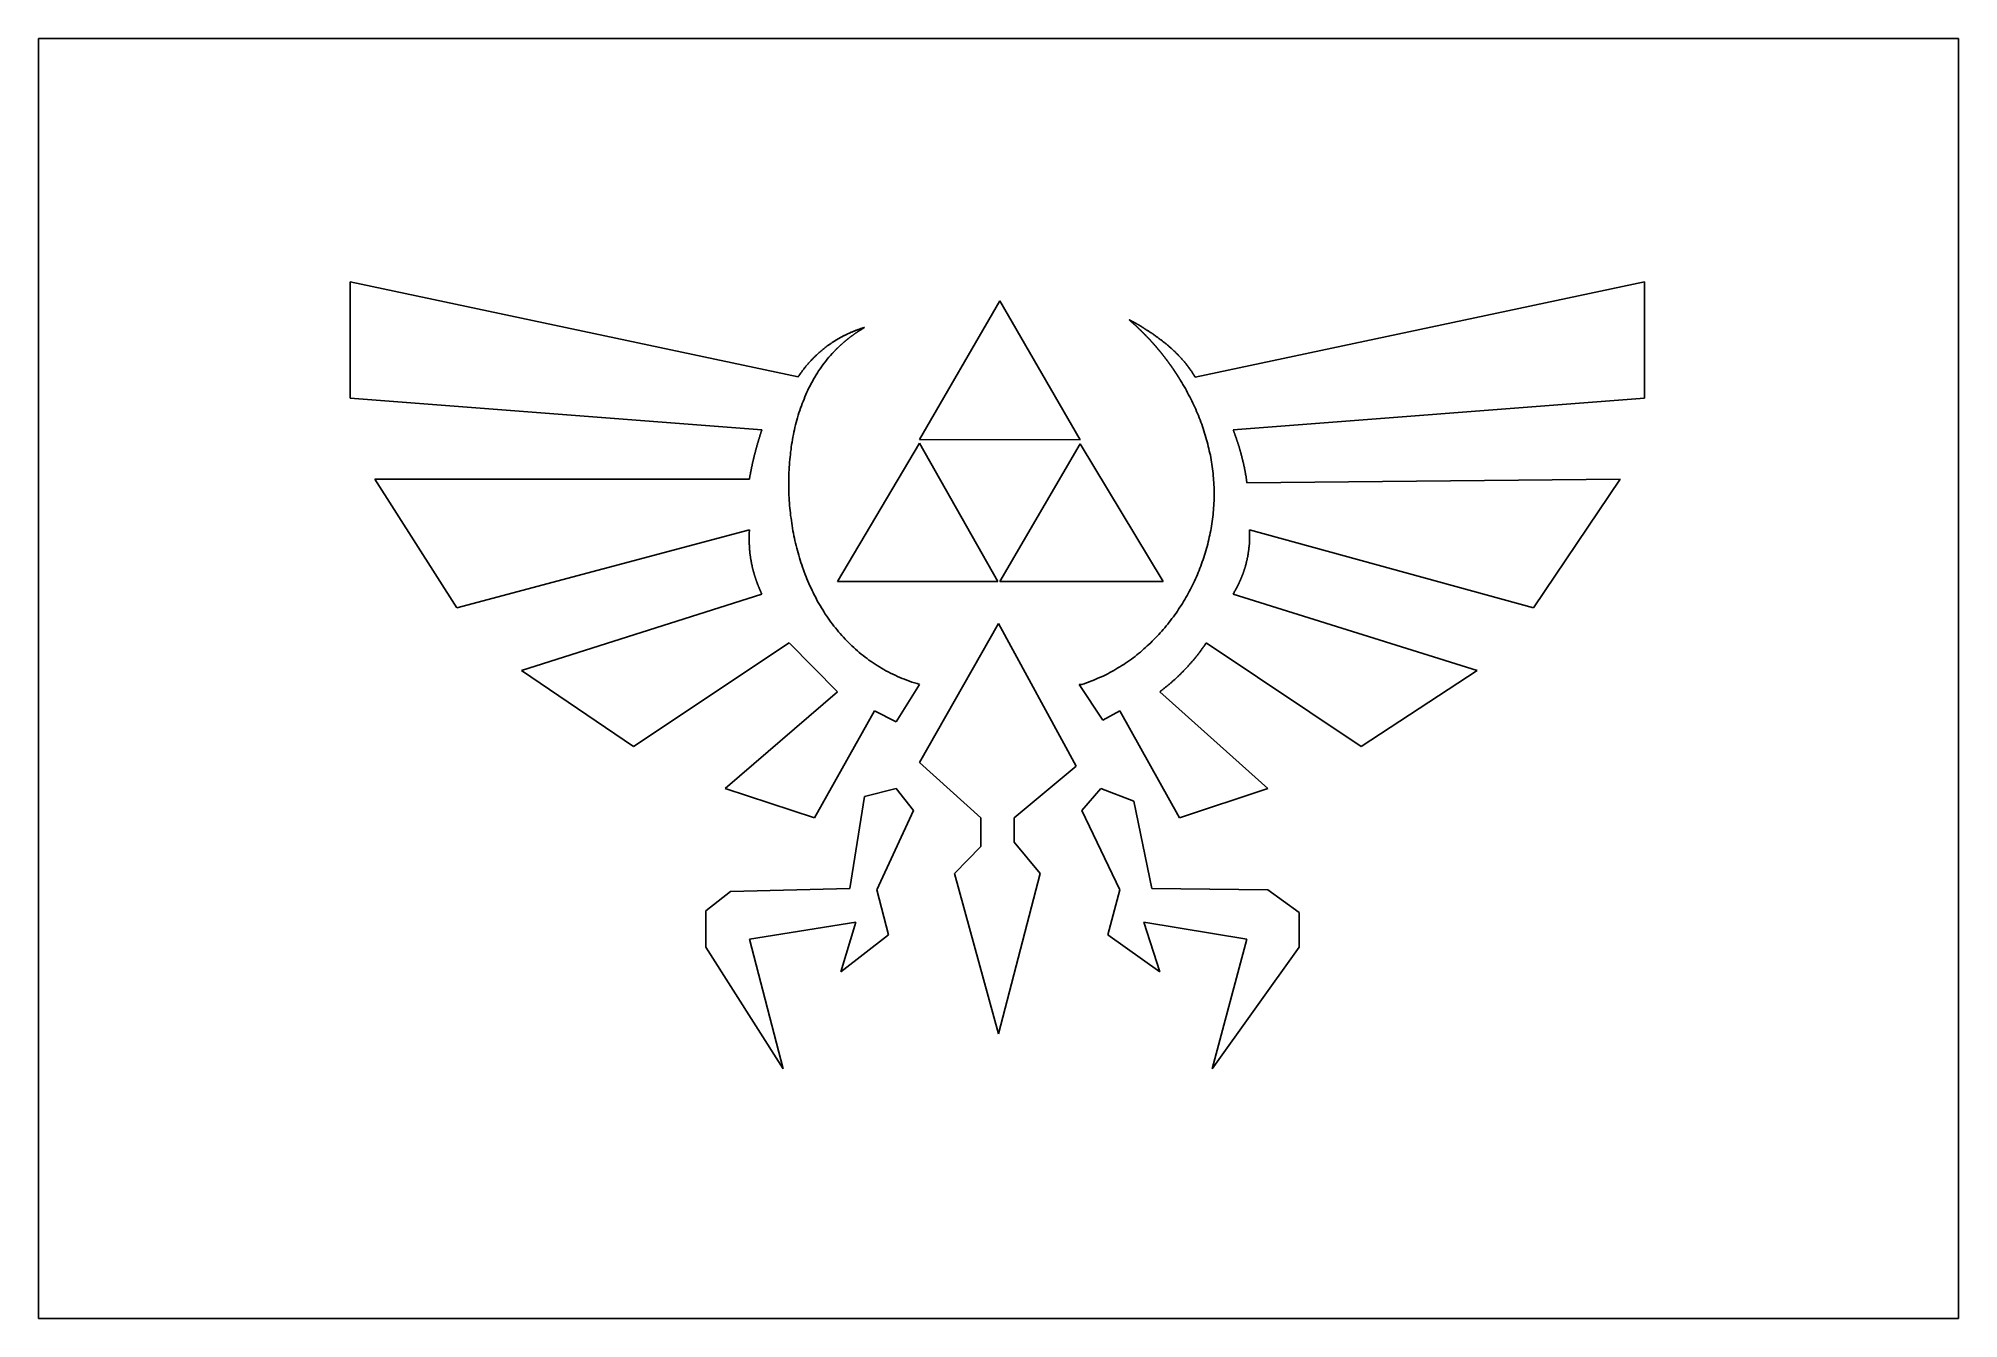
# Model space of a CAD drawing. Extents: x -75 to 75, y -57 to 44.
import ezdxf

# ---------------------------------------------------------------- set-up
doc = ezdxf.new("R2010")
doc.units = 0
doc.layers.get('0').update_dxf_attribs({"linetype": 'CONTINUOUS'})

msp = doc.modelspace()

# ---------------------------------------------------------------- linework, layer by layer
at = {"color": 7, "linetype": 'CONTINUOUS'}
for p, q in [((75.36, 43.58), (-75.34, 43.58)), ((-75.34, 43.58), (-75.34, -56.88)), ((75.36, -56.88), (75.36, 43.58)), ((-15.71, 17.03), (-50.87, 24.47)), ((-50.87, 24.47), (-50.87, 15.36)), ((50.71, 24.47), (15.44, 17.01)), ((50.71, 15.36), (50.71, 24.47)), ((0.11, 23), (-6.18, 12.11)), ((6.42, 12.07), (0.11, 23)), ((14.31, 16.73), (14.31, 16.73)), ((-50.87, 15.36), (-18.56, 12.86)), ((18.43, 12.86), (50.71, 15.36)), ((-6.18, 12.11), (6.42, 12.07)), ((-6.18, 11.81), (-12.62, 0.96)), ((-0.04, 0.96), (-6.18, 11.81)), ((6.42, 11.77), (0.11, 0.96)), ((12.94, 0.96), (6.42, 11.77)), ((-19.54, 9), (-48.93, 9)), ((-48.93, 9), (-42.5, -1.11)), ((48.8, 9), (19.51, 8.71)), ((42.01, -1.11), (48.8, 9)), ((-42.5, -1.11), (-19.54, 5.02)), ((19.71, 5.02), (42.01, -1.11)), ((-12.62, 0.96), (-0.04, 0.96)), ((0.11, 0.96), (12.94, 0.96)), ((-18.56, -0.02), (-37.42, -6.03)), ((37.59, -6.03), (18.43, -0.02)), ((0.01, -2.33), (-6.18, -13.23)), ((6.1, -13.53), (0.01, -2.33)), ((-28.64, -11.98), (-16.41, -3.85)), ((-16.41, -3.85), (-12.62, -7.7)), ((16.32, -3.85), (28.48, -11.98)), ((-37.42, -6.03), (-28.64, -11.98)), ((28.48, -11.98), (37.59, -6.03)), ((-8.01, -10.06), (-6.18, -7.11)), ((6.56, -7.11), (6.35, -7.11)), ((6.35, -7.11), (8.19, -9.93)), ((-12.62, -7.7), (-21.43, -15.27)), ((21.16, -15.27), (12.67, -7.7)), ((-14.43, -17.59), (-9.72, -9.18)), ((-9.72, -9.18), (-8.01, -10.06)), ((8.19, -9.93), (9.54, -9.18)), ((9.54, -9.18), (14.22, -17.59)), ((-6.18, -13.23), (-1.36, -17.59)), ((1.24, -17.59), (6.1, -13.53)), ((-21.43, -15.27), (-14.43, -17.59)), ((-10.49, -15.92), (-11.65, -23.12)), ((-8.01, -15.27), (-10.49, -15.92)), ((-6.66, -17), (-8.01, -15.27)), ((8.05, -15.27), (6.56, -17)), ((10.63, -16.27), (8.05, -15.27)), ((12.04, -23.12), (10.63, -16.27)), ((14.22, -17.59), (21.16, -15.27)), ((-9.54, -23.24), (-6.66, -17)), ((-1.36, -17.59), (-1.36, -19.83)), ((1.24, -19.49), (1.24, -17.59)), ((6.56, -17), (9.54, -23.24)), ((3.29, -21.95), (1.24, -19.49)), ((-1.36, -19.83), (-3.44, -21.95)), ((-3.44, -21.95), (0.01, -34.53)), ((0.01, -34.53), (3.29, -21.95)), ((-21.02, -23.37), (-22.95, -24.87)), ((-11.65, -23.12), (-21.02, -23.37)), ((-8.63, -26.76), (-9.54, -23.24)), ((9.54, -23.24), (8.59, -26.76)), ((21.16, -23.24), (12.04, -23.12)), ((23.62, -25), (21.16, -23.24)), ((-22.95, -24.87), (-22.95, -27.72)), ((23.62, -27.72), (23.62, -25)), ((-19.54, -27.1), (-11.19, -25.78)), ((-16.89, -37.29), (-19.54, -27.1)), ((-11.19, -25.78), (-12.35, -29.67)), ((-12.35, -29.67), (-8.63, -26.76)), ((8.59, -26.76), (12.67, -29.67)), ((12.67, -29.67), (11.42, -25.78)), ((11.42, -25.78), (19.51, -27.1)), ((19.51, -27.1), (16.78, -37.29)), ((-22.95, -27.72), (-16.89, -37.29)), ((16.78, -37.29), (23.62, -27.72)), ((-75.34, -56.88), (75.36, -56.88))]:
    msp.add_line(p, q, dxfattribs=at)
at = {"color": 7}
for points in [[(11.5, 20.79, 0), (11.49, 20.8, 0), (11.48, 20.81, 0), (11.47, 20.81, 0), (11.46, 20.82, 0), (11.45, 20.82, 0), (11.44, 20.83, 0), (11.43, 20.84, 0), (11.42, 20.84, 0), (11.41, 20.85, 0), (11.4, 20.86, 0), (11.39, 20.86, 0), (11.39, 20.87, 0), (11.38, 20.87, 0), (11.37, 20.88, 0), (11.36, 20.89, 0), (11.35, 20.89, 0), (11.34, 20.9, 0), (11.33, 20.9, 0), (11.32, 20.91, 0), (11.31, 20.92, 0), (11.3, 20.92, 0), (11.29, 20.93, 0), (11.28, 20.93, 0), (11.27, 20.94, 0), (11.26, 20.95, 0), (11.25, 20.95, 0), (11.25, 20.96, 0), (11.24, 20.96, 0), (11.23, 20.97, 0), (11.22, 20.98, 0), (11.21, 20.98, 0), (11.2, 20.99, 0), (11.19, 20.99, 0), (11.18, 21, 0), (11.17, 21, 0), (11.16, 21.01, 0), (11.15, 21.02, 0), (11.14, 21.02, 0), (11.13, 21.03, 0), (11.12, 21.03, 0), (11.11, 21.04, 0), (11.1, 21.05, 0), (11.09, 21.05, 0), (11.08, 21.06, 0), (11.07, 21.06, 0), (11.07, 21.07, 0), (11.06, 21.07, 0), (11.05, 21.08, 0), (11.04, 21.09, 0), (11.03, 21.09, 0), (11.02, 21.1, 0), (11.01, 21.1, 0), (11, 21.11, 0), (10.99, 21.11, 0), (10.98, 21.12, 0), (10.97, 21.13, 0), (10.96, 21.13, 0), (10.95, 21.14, 0), (10.94, 21.14, 0), (10.93, 21.15, 0), (10.92, 21.15, 0), (10.91, 21.16, 0), (10.9, 21.16, 0), (10.89, 21.17, 0), (10.88, 21.18, 0), (10.87, 21.18, 0), (10.86, 21.19, 0), (10.85, 21.19, 0), (10.84, 21.2, 0), (10.83, 21.2, 0), (10.82, 21.21, 0), (10.82, 21.21, 0), (10.81, 21.22, 0), (10.8, 21.22, 0), (10.79, 21.23, 0), (10.78, 21.24, 0), (10.77, 21.24, 0), (10.76, 21.25, 0), (10.75, 21.25, 0), (10.74, 21.26, 0), (10.73, 21.26, 0), (10.72, 21.27, 0), (10.71, 21.27, 0), (10.7, 21.28, 0), (10.69, 21.28, 0), (10.68, 21.29, 0), (10.67, 21.29, 0), (10.66, 21.3, 0), (10.65, 21.31, 0), (10.64, 21.31, 0), (10.63, 21.32, 0), (10.62, 21.32, 0), (10.61, 21.33, 0), (10.6, 21.33, 0), (10.59, 21.34, 0), (10.58, 21.34, 0), (10.57, 21.35, 0), (10.56, 21.35, 0), (10.55, 21.36, 0), (10.54, 21.36, 0), (10.53, 21.37, 0), (10.52, 21.37, 0), (10.51, 21.38, 0), (10.5, 21.38, 0), (10.49, 21.39, 0), (10.48, 21.39, 0), (10.47, 21.4, 0), (10.46, 21.4, 0), (10.45, 21.41, 0), (10.44, 21.41, 0), (10.43, 21.42, 0), (10.42, 21.42, 0), (10.41, 21.43, 0), (10.4, 21.43, 0), (10.39, 21.44, 0), (10.38, 21.44, 0), (10.37, 21.45, 0), (10.36, 21.45, 0), (10.35, 21.46, 0), (10.34, 21.46, 0), (10.33, 21.47, 0), (10.32, 21.47, 0), (10.31, 21.48, 0), (10.3, 21.48, 0), (10.29, 21.49, 0), (10.28, 21.49, 0), (10.27, 21.5, 0)], [(10.27, 21.5, 0), (10.28, 21.49, 0), (10.29, 21.49, 0), (10.29, 21.48, 0), (10.3, 21.47, 0), (10.31, 21.47, 0), (10.31, 21.46, 0), (10.32, 21.45, 0), (10.33, 21.45, 0), (10.34, 21.44, 0), (10.34, 21.43, 0), (10.35, 21.43, 0), (10.36, 21.42, 0), (10.37, 21.41, 0), (10.37, 21.41, 0), (10.38, 21.4, 0), (10.39, 21.4, 0), (10.4, 21.39, 0), (10.4, 21.38, 0), (10.41, 21.38, 0), (10.42, 21.37, 0), (10.42, 21.36, 0), (10.43, 21.36, 0), (10.44, 21.35, 0), (10.45, 21.34, 0), (10.45, 21.34, 0), (10.46, 21.33, 0), (10.47, 21.32, 0), (10.48, 21.32, 0), (10.48, 21.31, 0), (10.49, 21.3, 0), (10.5, 21.3, 0), (10.51, 21.29, 0), (10.51, 21.29, 0), (10.52, 21.28, 0), (10.53, 21.27, 0), (10.53, 21.27, 0), (10.54, 21.26, 0), (10.55, 21.25, 0), (10.56, 21.25, 0), (10.56, 21.24, 0), (10.57, 21.23, 0), (10.58, 21.23, 0), (10.59, 21.22, 0), (10.59, 21.21, 0), (10.6, 21.21, 0), (10.61, 21.2, 0), (10.61, 21.19, 0), (10.62, 21.19, 0), (10.63, 21.18, 0), (10.64, 21.17, 0), (10.64, 21.17, 0), (10.65, 21.16, 0), (10.66, 21.15, 0), (10.67, 21.15, 0), (10.67, 21.14, 0), (10.68, 21.14, 0), (10.69, 21.13, 0), (10.69, 21.12, 0), (10.7, 21.12, 0), (10.71, 21.11, 0), (10.72, 21.1, 0), (10.72, 21.1, 0), (10.73, 21.09, 0), (10.74, 21.08, 0), (10.74, 21.08, 0), (10.75, 21.07, 0), (10.76, 21.06, 0), (10.77, 21.06, 0), (10.77, 21.05, 0), (10.78, 21.04, 0), (10.79, 21.04, 0), (10.79, 21.03, 0), (10.8, 21.02, 0), (10.81, 21.02, 0), (10.82, 21.01, 0), (10.82, 21, 0), (10.83, 21, 0), (10.84, 20.99, 0), (10.85, 20.98, 0), (10.85, 20.98, 0), (10.86, 20.97, 0), (10.87, 20.96, 0), (10.87, 20.96, 0), (10.88, 20.95, 0), (10.89, 20.94, 0), (10.89, 20.94, 0), (10.9, 20.93, 0), (10.91, 20.92, 0), (10.92, 20.92, 0), (10.92, 20.91, 0), (10.93, 20.9, 0), (10.94, 20.9, 0), (10.94, 20.89, 0), (10.95, 20.88, 0), (10.96, 20.88, 0), (10.97, 20.87, 0), (10.97, 20.86, 0), (10.98, 20.86, 0), (10.99, 20.85, 0), (10.99, 20.84, 0), (11, 20.84, 0), (11.01, 20.83, 0), (11.02, 20.82, 0), (11.02, 20.82, 0), (11.03, 20.81, 0), (11.04, 20.8, 0), (11.04, 20.79, 0), (11.05, 20.79, 0), (11.06, 20.78, 0), (11.07, 20.77, 0), (11.07, 20.77, 0), (11.08, 20.76, 0), (11.09, 20.75, 0), (11.09, 20.75, 0), (11.1, 20.74, 0), (11.11, 20.73, 0), (11.11, 20.73, 0), (11.12, 20.72, 0), (11.13, 20.71, 0), (11.14, 20.71, 0), (11.14, 20.7, 0), (11.15, 20.69, 0), (11.16, 20.69, 0), (11.16, 20.68, 0), (11.17, 20.67, 0), (11.18, 20.67, 0), (11.18, 20.66, 0), (11.19, 20.65, 0), (11.2, 20.65, 0), (11.21, 20.64, 0), (11.21, 20.63, 0), (11.22, 20.62, 0), (11.23, 20.62, 0), (11.23, 20.61, 0), (11.24, 20.6, 0), (11.25, 20.6, 0), (11.25, 20.59, 0), (11.26, 20.58, 0), (11.27, 20.58, 0), (11.28, 20.57, 0), (11.28, 20.56, 0), (11.29, 20.56, 0), (11.3, 20.55, 0), (11.3, 20.54, 0), (11.31, 20.54, 0), (11.32, 20.53, 0), (11.32, 20.52, 0), (11.33, 20.51, 0), (11.34, 20.51, 0), (11.34, 20.5, 0), (11.35, 20.49, 0), (11.36, 20.49, 0), (11.37, 20.48, 0), (11.37, 20.47, 0), (11.38, 20.47, 0), (11.39, 20.46, 0), (11.39, 20.45, 0), (11.4, 20.45, 0), (11.41, 20.44, 0), (11.41, 20.43, 0), (11.42, 20.42, 0), (11.43, 20.42, 0), (11.43, 20.41, 0), (11.44, 20.4, 0), (11.45, 20.4, 0), (11.45, 20.39, 0), (11.46, 20.38, 0), (11.47, 20.38, 0), (11.48, 20.37, 0), (11.48, 20.36, 0), (11.49, 20.36, 0), (11.5, 20.35, 0), (11.5, 20.34, 0), (11.51, 20.33, 0), (11.52, 20.33, 0), (11.52, 20.32, 0), (11.53, 20.31, 0), (11.54, 20.31, 0), (11.54, 20.3, 0), (11.55, 20.29, 0), (11.56, 20.29, 0), (11.56, 20.28, 0), (11.57, 20.27, 0), (11.58, 20.26, 0), (11.58, 20.26, 0), (11.59, 20.25, 0), (11.6, 20.24, 0), (11.61, 20.24, 0), (11.61, 20.23, 0), (11.62, 20.22, 0), (11.63, 20.21, 0), (11.63, 20.21, 0), (11.64, 20.2, 0), (11.65, 20.19, 0), (11.65, 20.19, 0), (11.66, 20.18, 0), (11.67, 20.17, 0), (11.67, 20.17, 0), (11.68, 20.16, 0), (11.69, 20.15, 0), (11.69, 20.14, 0), (11.7, 20.14, 0), (11.71, 20.13, 0), (11.71, 20.12, 0), (11.72, 20.12, 0), (11.73, 20.11, 0), (11.73, 20.1, 0), (11.74, 20.09, 0), (11.75, 20.09, 0), (11.75, 20.08, 0), (11.76, 20.07, 0), (11.77, 20.07, 0), (11.77, 20.06, 0), (11.78, 20.05, 0), (11.79, 20.05, 0), (11.79, 20.04, 0), (11.8, 20.03, 0), (11.81, 20.02, 0), (11.81, 20.02, 0), (11.82, 20.01, 0), (11.83, 20, 0), (11.83, 20, 0), (11.84, 19.99, 0), (11.85, 19.98, 0), (11.85, 19.97, 0), (11.86, 19.97, 0), (11.87, 19.96, 0), (11.87, 19.95, 0), (11.88, 19.95, 0), (11.89, 19.94, 0), (11.89, 19.93, 0), (11.9, 19.92, 0), (11.91, 19.92, 0), (11.91, 19.91, 0), (11.92, 19.9, 0), (11.93, 19.89, 0), (11.93, 19.89, 0), (11.94, 19.88, 0), (11.95, 19.87, 0), (11.95, 19.87, 0), (11.96, 19.86, 0), (11.97, 19.85, 0), (11.97, 19.84, 0), (11.98, 19.84, 0), (11.99, 19.83, 0), (11.99, 19.82, 0), (12, 19.82, 0), (12.01, 19.81, 0), (12.01, 19.8, 0), (12.02, 19.79, 0), (12.03, 19.79, 0), (12.03, 19.78, 0), (12.04, 19.77, 0), (12.05, 19.76, 0), (12.05, 19.76, 0), (12.06, 19.75, 0), (12.07, 19.74, 0), (12.07, 19.74, 0), (12.08, 19.73, 0), (12.08, 19.72, 0), (12.09, 19.71, 0), (12.1, 19.71, 0), (12.1, 19.7, 0), (12.11, 19.69, 0), (12.12, 19.68, 0), (12.12, 19.68, 0), (12.13, 19.67, 0), (12.14, 19.66, 0), (12.14, 19.66, 0), (12.15, 19.65, 0), (12.16, 19.64, 0), (12.16, 19.63, 0), (12.17, 19.63, 0), (12.18, 19.62, 0), (12.18, 19.61, 0), (12.19, 19.6, 0), (12.2, 19.6, 0), (12.2, 19.59, 0), (12.21, 19.58, 0), (12.22, 19.58, 0), (12.22, 19.57, 0), (12.23, 19.56, 0), (12.23, 19.55, 0), (12.24, 19.55, 0), (12.25, 19.54, 0), (12.25, 19.53, 0), (12.26, 19.52, 0), (12.27, 19.52, 0), (12.27, 19.51, 0), (12.28, 19.5, 0), (12.29, 19.49, 0), (12.29, 19.49, 0), (12.3, 19.48, 0), (12.31, 19.47, 0), (12.31, 19.47, 0), (12.32, 19.46, 0), (12.32, 19.45, 0), (12.33, 19.44, 0), (12.34, 19.44, 0), (12.34, 19.43, 0), (12.35, 19.42, 0), (12.36, 19.41, 0), (12.36, 19.41, 0), (12.37, 19.4, 0), (12.38, 19.39, 0), (12.38, 19.38, 0), (12.39, 19.38, 0), (12.39, 19.37, 0), (12.4, 19.36, 0), (12.41, 19.35, 0), (12.41, 19.35, 0), (12.42, 19.34, 0), (12.43, 19.33, 0), (12.43, 19.32, 0), (12.44, 19.32, 0), (12.45, 19.31, 0), (12.45, 19.3, 0), (12.46, 19.29, 0), (12.46, 19.29, 0), (12.47, 19.28, 0), (12.48, 19.27, 0), (12.48, 19.26, 0), (12.49, 19.26, 0), (12.5, 19.25, 0), (12.5, 19.24, 0), (12.51, 19.23, 0), (12.51, 19.23, 0), (12.52, 19.22, 0), (12.53, 19.21, 0), (12.53, 19.2, 0), (12.54, 19.2, 0), (12.55, 19.19, 0), (12.55, 19.18, 0), (12.56, 19.17, 0), (12.56, 19.17, 0), (12.57, 19.16, 0), (12.58, 19.15, 0), (12.58, 19.14, 0), (12.59, 19.14, 0), (12.6, 19.13, 0), (12.6, 19.12, 0), (12.61, 19.11, 0), (12.62, 19.11, 0), (12.62, 19.1, 0), (12.63, 19.09, 0), (12.63, 19.08, 0), (12.64, 19.08, 0), (12.65, 19.07, 0), (12.65, 19.06, 0), (12.66, 19.05, 0), (12.66, 19.05, 0)], [(-10.49, 20.91, 0), (-10.54, 20.89, 0), (-10.59, 20.87, 0), (-10.64, 20.86, 0), (-10.69, 20.84, 0), (-10.75, 20.82, 0), (-10.8, 20.81, 0), (-10.85, 20.79, 0), (-10.9, 20.77, 0), (-10.95, 20.75, 0), (-11, 20.74, 0), (-11.05, 20.72, 0), (-11.1, 20.7, 0), (-11.15, 20.68, 0), (-11.2, 20.66, 0), (-11.25, 20.64, 0), (-11.3, 20.62, 0), (-11.35, 20.6, 0), (-11.39, 20.58, 0), (-11.44, 20.56, 0), (-11.49, 20.54, 0), (-11.54, 20.52, 0), (-11.59, 20.5, 0), (-11.64, 20.48, 0), (-11.68, 20.46, 0), (-11.73, 20.44, 0), (-11.78, 20.41, 0), (-11.83, 20.39, 0), (-11.87, 20.37, 0), (-11.92, 20.35, 0), (-11.97, 20.32, 0), (-12.01, 20.3, 0), (-12.06, 20.28, 0), (-12.11, 20.26, 0), (-12.15, 20.23, 0), (-12.2, 20.21, 0), (-12.24, 20.18, 0), (-12.29, 20.16, 0), (-12.34, 20.14, 0), (-12.38, 20.11, 0), (-12.43, 20.09, 0), (-12.47, 20.06, 0), (-12.52, 20.03, 0), (-12.56, 20.01, 0), (-12.61, 19.98, 0), (-12.65, 19.96, 0), (-12.69, 19.93, 0), (-12.74, 19.9, 0), (-12.78, 19.88, 0), (-12.83, 19.85, 0), (-12.87, 19.82, 0), (-12.91, 19.8, 0), (-12.96, 19.77, 0), (-13, 19.74, 0), (-13.04, 19.71, 0), (-13.08, 19.68, 0), (-13.13, 19.65, 0), (-13.17, 19.63, 0), (-13.21, 19.6, 0), (-13.25, 19.57, 0), (-13.29, 19.54, 0), (-13.34, 19.51, 0), (-13.38, 19.48, 0), (-13.42, 19.45, 0), (-13.46, 19.42, 0), (-13.5, 19.39, 0), (-13.54, 19.36, 0), (-13.58, 19.32, 0), (-13.62, 19.29, 0), (-13.66, 19.26, 0), (-13.7, 19.23, 0), (-13.74, 19.2, 0), (-13.78, 19.16, 0), (-13.82, 19.13, 0), (-13.86, 19.1, 0), (-13.9, 19.07, 0), (-13.94, 19.03, 0), (-13.98, 19, 0), (-14.02, 18.97, 0), (-14.06, 18.93, 0), (-14.09, 18.9, 0), (-14.13, 18.86, 0), (-14.17, 18.83, 0), (-14.21, 18.79, 0), (-14.25, 18.76, 0), (-14.28, 18.72, 0), (-14.32, 18.69, 0), (-14.36, 18.65, 0), (-14.39, 18.62, 0), (-14.43, 18.58, 0), (-14.47, 18.54, 0), (-14.5, 18.51, 0), (-14.54, 18.47, 0), (-14.58, 18.43, 0), (-14.61, 18.39, 0), (-14.65, 18.36, 0), (-14.68, 18.32, 0), (-14.72, 18.28, 0), (-14.76, 18.24, 0), (-14.79, 18.2, 0), (-14.83, 18.17, 0), (-14.86, 18.13, 0), (-14.89, 18.09, 0), (-14.93, 18.05, 0), (-14.96, 18.01, 0), (-15, 17.97, 0), (-15.03, 17.93, 0), (-15.07, 17.89, 0), (-15.1, 17.85, 0), (-15.13, 17.81, 0), (-15.17, 17.77, 0), (-15.2, 17.72, 0), (-15.23, 17.68, 0), (-15.26, 17.64, 0), (-15.3, 17.6, 0), (-15.33, 17.56, 0), (-15.36, 17.51, 0), (-15.39, 17.47, 0), (-15.43, 17.43, 0), (-15.46, 17.39, 0), (-15.49, 17.34, 0), (-15.52, 17.3, 0), (-15.55, 17.25, 0), (-15.58, 17.21, 0), (-15.61, 17.17, 0), (-15.64, 17.12, 0), (-15.68, 17.08, 0), (-15.71, 17.03, 0)], [(-10.49, 20.91, 0), (-10.51, 20.89, 0), (-10.53, 20.88, 0), (-10.56, 20.87, 0), (-10.58, 20.85, 0), (-10.6, 20.84, 0), (-10.62, 20.82, 0), (-10.65, 20.81, 0), (-10.67, 20.8, 0), (-10.69, 20.78, 0), (-10.71, 20.77, 0), (-10.74, 20.75, 0), (-10.76, 20.74, 0), (-10.78, 20.73, 0), (-10.8, 20.71, 0), (-10.83, 20.7, 0), (-10.85, 20.68, 0), (-10.87, 20.67, 0), (-10.89, 20.66, 0), (-10.92, 20.64, 0), (-10.94, 20.63, 0), (-10.96, 20.61, 0), (-10.98, 20.6, 0), (-11, 20.58, 0), (-11.03, 20.57, 0), (-11.05, 20.55, 0), (-11.07, 20.54, 0), (-11.09, 20.53, 0), (-11.11, 20.51, 0), (-11.13, 20.5, 0), (-11.16, 20.48, 0), (-11.18, 20.47, 0), (-11.2, 20.45, 0), (-11.22, 20.44, 0), (-11.24, 20.42, 0), (-11.26, 20.41, 0), (-11.28, 20.39, 0), (-11.31, 20.38, 0), (-11.33, 20.36, 0), (-11.35, 20.35, 0), (-11.37, 20.33, 0), (-11.39, 20.32, 0), (-11.41, 20.3, 0), (-11.43, 20.29, 0), (-11.45, 20.27, 0), (-11.47, 20.25, 0), (-11.49, 20.24, 0), (-11.52, 20.22, 0), (-11.54, 20.21, 0), (-11.56, 20.19, 0), (-11.58, 20.18, 0), (-11.6, 20.16, 0), (-11.62, 20.15, 0), (-11.64, 20.13, 0), (-11.66, 20.11, 0), (-11.68, 20.1, 0), (-11.7, 20.08, 0), (-11.72, 20.07, 0), (-11.74, 20.05, 0), (-11.76, 20.03, 0), (-11.78, 20.02, 0), (-11.8, 20, 0), (-11.82, 19.99, 0), (-11.84, 19.97, 0), (-11.86, 19.95, 0), (-11.88, 19.94, 0), (-11.9, 19.92, 0), (-11.92, 19.9, 0), (-11.94, 19.89, 0), (-11.96, 19.87, 0), (-11.98, 19.86, 0), (-12, 19.84, 0), (-12.02, 19.82, 0), (-12.04, 19.81, 0), (-12.06, 19.79, 0), (-12.08, 19.77, 0), (-12.1, 19.76, 0), (-12.12, 19.74, 0), (-12.14, 19.72, 0), (-12.16, 19.71, 0), (-12.18, 19.69, 0), (-12.2, 19.67, 0), (-12.22, 19.65, 0), (-12.24, 19.64, 0), (-12.26, 19.62, 0), (-12.28, 19.6, 0), (-12.29, 19.59, 0), (-12.31, 19.57, 0), (-12.33, 19.55, 0), (-12.35, 19.54, 0), (-12.37, 19.52, 0), (-12.39, 19.5, 0), (-12.41, 19.48, 0), (-12.43, 19.47, 0), (-12.45, 19.45, 0), (-12.46, 19.43, 0), (-12.48, 19.41, 0), (-12.5, 19.4, 0), (-12.52, 19.38, 0), (-12.54, 19.36, 0), (-12.56, 19.34, 0), (-12.58, 19.32, 0), (-12.59, 19.31, 0), (-12.61, 19.29, 0), (-12.63, 19.27, 0), (-12.65, 19.25, 0), (-12.67, 19.24, 0), (-12.69, 19.22, 0), (-12.7, 19.2, 0), (-12.72, 19.18, 0), (-12.74, 19.16, 0), (-12.76, 19.14, 0), (-12.78, 19.13, 0), (-12.79, 19.11, 0), (-12.81, 19.09, 0), (-12.83, 19.07, 0), (-12.85, 19.05, 0), (-12.86, 19.04, 0), (-12.88, 19.02, 0), (-12.9, 19, 0), (-12.92, 18.98, 0), (-12.94, 18.96, 0), (-12.95, 18.94, 0), (-12.97, 18.92, 0), (-12.99, 18.91, 0), (-13.01, 18.89, 0), (-13.02, 18.87, 0), (-13.04, 18.85, 0)], [(15.44, 17.01, 0), (15.41, 17.05, 0), (15.39, 17.09, 0), (15.37, 17.13, 0), (15.34, 17.17, 0), (15.32, 17.2, 0), (15.3, 17.24, 0), (15.27, 17.28, 0), (15.25, 17.32, 0), (15.23, 17.35, 0), (15.2, 17.39, 0), (15.18, 17.43, 0), (15.15, 17.46, 0), (15.13, 17.5, 0), (15.1, 17.53, 0), (15.08, 17.57, 0), (15.05, 17.61, 0), (15.03, 17.64, 0), (15, 17.68, 0), (14.98, 17.71, 0), (14.95, 17.75, 0), (14.93, 17.78, 0), (14.9, 17.82, 0), (14.87, 17.85, 0), (14.85, 17.89, 0), (14.82, 17.92, 0), (14.79, 17.96, 0), (14.77, 17.99, 0), (14.74, 18.03, 0), (14.71, 18.06, 0), (14.69, 18.09, 0), (14.66, 18.13, 0), (14.63, 18.16, 0), (14.6, 18.19, 0), (14.58, 18.23, 0), (14.55, 18.26, 0), (14.52, 18.29, 0), (14.49, 18.33, 0), (14.46, 18.36, 0), (14.43, 18.39, 0), (14.41, 18.42, 0), (14.38, 18.46, 0), (14.35, 18.49, 0), (14.32, 18.52, 0), (14.29, 18.55, 0), (14.26, 18.58, 0), (14.23, 18.62, 0), (14.2, 18.65, 0), (14.17, 18.68, 0), (14.14, 18.71, 0), (14.11, 18.74, 0), (14.08, 18.77, 0), (14.05, 18.8, 0), (14.02, 18.83, 0), (13.99, 18.86, 0), (13.96, 18.89, 0), (13.93, 18.92, 0), (13.9, 18.96, 0), (13.87, 18.99, 0), (13.84, 19.02, 0), (13.8, 19.05, 0), (13.77, 19.07, 0), (13.74, 19.1, 0), (13.71, 19.13, 0), (13.68, 19.16, 0), (13.65, 19.19, 0), (13.61, 19.22, 0), (13.58, 19.25, 0), (13.55, 19.28, 0), (13.52, 19.31, 0), (13.49, 19.34, 0), (13.45, 19.37, 0), (13.42, 19.39, 0), (13.39, 19.42, 0), (13.36, 19.45, 0), (13.32, 19.48, 0), (13.29, 19.51, 0), (13.26, 19.53, 0), (13.22, 19.56, 0), (13.19, 19.59, 0), (13.16, 19.62, 0), (13.12, 19.64, 0), (13.09, 19.67, 0), (13.06, 19.7, 0), (13.02, 19.73, 0), (12.99, 19.75, 0), (12.95, 19.78, 0), (12.92, 19.81, 0), (12.89, 19.83, 0), (12.85, 19.86, 0), (12.82, 19.89, 0), (12.78, 19.91, 0), (12.75, 19.94, 0), (12.71, 19.96, 0), (12.68, 19.99, 0), (12.65, 20.02, 0), (12.61, 20.04, 0), (12.58, 20.07, 0), (12.54, 20.09, 0), (12.51, 20.12, 0), (12.47, 20.14, 0), (12.44, 20.17, 0), (12.4, 20.19, 0), (12.36, 20.22, 0), (12.33, 20.24, 0), (12.29, 20.27, 0), (12.26, 20.29, 0), (12.22, 20.32, 0), (12.19, 20.34, 0), (12.15, 20.37, 0), (12.12, 20.39, 0), (12.08, 20.42, 0), (12.04, 20.44, 0), (12.01, 20.47, 0), (11.97, 20.49, 0), (11.94, 20.51, 0), (11.9, 20.54, 0), (11.86, 20.56, 0), (11.83, 20.58, 0), (11.79, 20.61, 0), (11.75, 20.63, 0), (11.72, 20.66, 0), (11.68, 20.68, 0), (11.64, 20.7, 0), (11.61, 20.72, 0), (11.57, 20.75, 0), (11.53, 20.77, 0), (11.5, 20.79, 0)], [(-6.18, -7.11, 0), (-6.38, -7.05, 0), (-6.58, -6.99, 0), (-6.78, -6.93, 0), (-6.97, -6.86, 0), (-7.17, -6.79, 0), (-7.36, -6.71, 0), (-7.55, -6.64, 0), (-7.74, -6.56, 0), (-7.92, -6.48, 0), (-8.1, -6.4, 0), (-8.29, -6.31, 0), (-8.46, -6.22, 0), (-8.64, -6.13, 0), (-8.82, -6.04, 0), (-8.99, -5.94, 0), (-9.16, -5.84, 0), (-9.33, -5.74, 0), (-9.5, -5.64, 0), (-9.66, -5.53, 0), (-9.83, -5.42, 0), (-9.99, -5.31, 0), (-10.15, -5.2, 0), (-10.3, -5.09, 0), (-10.46, -4.97, 0), (-10.61, -4.85, 0), (-10.76, -4.73, 0), (-10.91, -4.61, 0), (-11.06, -4.48, 0), (-11.2, -4.35, 0), (-11.35, -4.22, 0), (-11.49, -4.09, 0), (-11.63, -3.96, 0), (-11.76, -3.83, 0), (-11.9, -3.69, 0), (-12.03, -3.55, 0), (-12.16, -3.41, 0), (-12.29, -3.27, 0), (-12.42, -3.12, 0), (-12.54, -2.98, 0), (-12.66, -2.83, 0), (-12.79, -2.68, 0), (-12.9, -2.53, 0), (-13.02, -2.38, 0), (-13.14, -2.22, 0), (-13.25, -2.07, 0), (-13.36, -1.91, 0), (-13.47, -1.75, 0), (-13.58, -1.59, 0), (-13.68, -1.43, 0), (-13.78, -1.26, 0), (-13.88, -1.1, 0), (-13.98, -0.93, 0), (-14.08, -0.76, 0), (-14.18, -0.6, 0), (-14.27, -0.43, 0), (-14.36, -0.25, 0), (-14.45, -0.08, 0), (-14.54, 0.09, 0), (-14.62, 0.27, 0), (-14.7, 0.44, 0), (-14.79, 0.62, 0), (-14.87, 0.8, 0), (-14.94, 0.98, 0), (-15.02, 1.16, 0), (-15.09, 1.34, 0), (-15.16, 1.52, 0), (-15.23, 1.71, 0), (-15.3, 1.89, 0), (-15.37, 2.08, 0), (-15.43, 2.26, 0), (-15.49, 2.45, 0), (-15.55, 2.64, 0), (-15.61, 2.83, 0), (-15.66, 3.02, 0), (-15.72, 3.21, 0), (-15.77, 3.4, 0), (-15.82, 3.59, 0), (-15.87, 3.79, 0), (-15.92, 3.98, 0), (-15.96, 4.17, 0), (-16, 4.37, 0), (-16.04, 4.56, 0), (-16.08, 4.76, 0), (-16.12, 4.95, 0), (-16.15, 5.15, 0), (-16.18, 5.35, 0), (-16.21, 5.54, 0), (-16.24, 5.74, 0), (-16.27, 5.94, 0), (-16.3, 6.14, 0), (-16.32, 6.34, 0), (-16.34, 6.53, 0), (-16.36, 6.73, 0), (-16.38, 6.93, 0), (-16.39, 7.13, 0), (-16.41, 7.33, 0), (-16.42, 7.53, 0), (-16.43, 7.73, 0), (-16.43, 7.93, 0), (-16.44, 8.13, 0), (-16.44, 8.33, 0), (-16.45, 8.53, 0), (-16.45, 8.73, 0), (-16.44, 8.93, 0), (-16.44, 9.13, 0), (-16.43, 9.33, 0), (-16.43, 9.53, 0), (-16.42, 9.73, 0), (-16.41, 9.93, 0), (-16.39, 10.13, 0), (-16.38, 10.33, 0), (-16.36, 10.53, 0), (-16.34, 10.72, 0), (-16.32, 10.92, 0), (-16.3, 11.12, 0), (-16.27, 11.32, 0), (-16.25, 11.51, 0), (-16.22, 11.71, 0), (-16.19, 11.9, 0), (-16.15, 12.1, 0), (-16.12, 12.29, 0), (-16.08, 12.49, 0), (-16.04, 12.68, 0), (-16, 12.87, 0), (-15.96, 13.06, 0), (-15.91, 13.25, 0), (-15.86, 13.44, 0), (-15.81, 13.63, 0), (-15.76, 13.82, 0), (-15.7, 14.01, 0), (-15.65, 14.19, 0), (-15.59, 14.38, 0), (-15.52, 14.56, 0), (-15.46, 14.74, 0), (-15.39, 14.92, 0), (-15.32, 15.1, 0), (-15.25, 15.28, 0), (-15.18, 15.46, 0), (-15.1, 15.64, 0), (-15.02, 15.81, 0), (-14.94, 15.99, 0), (-14.86, 16.16, 0), (-14.77, 16.33, 0), (-14.68, 16.5, 0), (-14.59, 16.67, 0), (-14.5, 16.84, 0), (-14.4, 17, 0), (-14.3, 17.17, 0), (-14.2, 17.33, 0), (-14.1, 17.49, 0), (-13.99, 17.65, 0), (-13.88, 17.8, 0), (-13.77, 17.96, 0), (-13.66, 18.11, 0), (-13.54, 18.26, 0), (-13.42, 18.41, 0), (-13.29, 18.56, 0), (-13.17, 18.71, 0), (-13.04, 18.85, 0)], [(12.66, 19.05, 0), (12.67, 19.05, 0), (12.67, 19.05, 0), (12.67, 19.05, 0), (12.67, 19.05, 0), (12.67, 19.05, 0), (12.67, 19.05, 0), (12.67, 19.05, 0), (12.67, 19.05, 0), (12.67, 19.05, 0), (12.67, 19.05, 0), (12.67, 19.05, 0), (12.67, 19.05, 0), (12.67, 19.05, 0), (12.67, 19.05, 0), (12.67, 19.05, 0), (12.67, 19.05, 0), (12.67, 19.05, 0), (12.67, 19.05, 0), (12.67, 19.05, 0), (12.67, 19.05, 0), (12.67, 19.05, 0), (12.67, 19.05, 0), (12.67, 19.05, 0), (12.67, 19.05, 0), (12.67, 19.05, 0), (12.67, 19.05, 0), (12.67, 19.05, 0), (12.67, 19.05, 0), (12.67, 19.05, 0), (12.67, 19.05, 0), (12.67, 19.05, 0), (12.67, 19.05, 0), (12.67, 19.05, 0), (12.67, 19.05, 0), (12.67, 19.05, 0), (12.67, 19.05, 0), (12.67, 19.05, 0), (12.67, 19.05, 0), (12.67, 19.05, 0), (12.67, 19.05, 0), (12.67, 19.05, 0), (12.67, 19.05, 0), (12.67, 19.05, 0), (12.67, 19.05, 0), (12.67, 19.05, 0), (12.67, 19.05, 0), (12.67, 19.05, 0), (12.67, 19.04, 0), (12.67, 19.04, 0), (12.67, 19.04, 0), (12.67, 19.04, 0), (12.67, 19.04, 0), (12.67, 19.04, 0), (12.67, 19.04, 0), (12.67, 19.04, 0), (12.67, 19.04, 0), (12.67, 19.04, 0), (12.67, 19.04, 0), (12.67, 19.04, 0), (12.67, 19.04, 0), (12.67, 19.04, 0), (12.67, 19.04, 0), (12.67, 19.04, 0), (12.67, 19.04, 0), (12.67, 19.04, 0), (12.67, 19.04, 0), (12.67, 19.04, 0), (12.67, 19.04, 0), (12.67, 19.04, 0), (12.67, 19.04, 0), (12.67, 19.04, 0), (12.67, 19.04, 0), (12.67, 19.04, 0), (12.67, 19.04, 0), (12.67, 19.04, 0), (12.67, 19.04, 0), (12.67, 19.04, 0), (12.67, 19.04, 0), (12.67, 19.04, 0), (12.67, 19.04, 0), (12.67, 19.04, 0), (12.67, 19.04, 0), (12.67, 19.04, 0), (12.67, 19.04, 0), (12.67, 19.04, 0), (12.67, 19.04, 0), (12.67, 19.04, 0), (12.67, 19.04, 0), (12.67, 19.04, 0), (12.67, 19.04, 0), (12.67, 19.04, 0), (12.67, 19.04, 0), (12.67, 19.04, 0), (12.67, 19.04, 0), (12.67, 19.04, 0), (12.67, 19.04, 0), (12.67, 19.04, 0), (12.67, 19.04, 0), (12.67, 19.04, 0), (12.67, 19.04, 0), (12.67, 19.04, 0), (12.67, 19.04, 0), (12.67, 19.04, 0), (12.67, 19.04, 0), (12.67, 19.04, 0), (12.67, 19.04, 0), (12.67, 19.04, 0), (12.67, 19.04, 0), (12.67, 19.04, 0), (12.67, 19.04, 0), (12.67, 19.04, 0), (12.67, 19.04, 0), (12.67, 19.04, 0), (12.67, 19.04, 0), (12.67, 19.04, 0), (12.67, 19.04, 0), (12.67, 19.04, 0), (12.67, 19.04, 0), (12.67, 19.04, 0), (12.67, 19.04, 0), (12.67, 19.04, 0), (12.67, 19.04, 0), (12.67, 19.04, 0), (12.67, 19.04, 0), (12.67, 19.04, 0), (12.67, 19.04, 0), (12.67, 19.04, 0)], [(12.67, 19.04, 0), (12.68, 19.03, 0), (12.69, 19.02, 0), (12.7, 19.01, 0), (12.7, 19, 0), (12.71, 18.99, 0), (12.72, 18.98, 0), (12.73, 18.97, 0), (12.74, 18.96, 0), (12.75, 18.95, 0), (12.75, 18.94, 0), (12.76, 18.93, 0), (12.77, 18.92, 0), (12.78, 18.91, 0), (12.79, 18.9, 0), (12.8, 18.89, 0), (12.8, 18.88, 0), (12.81, 18.86, 0), (12.82, 18.85, 0), (12.83, 18.84, 0), (12.84, 18.83, 0), (12.85, 18.82, 0), (12.85, 18.81, 0), (12.86, 18.8, 0), (12.87, 18.79, 0), (12.88, 18.78, 0), (12.89, 18.77, 0), (12.9, 18.76, 0), (12.9, 18.75, 0), (12.91, 18.74, 0), (12.92, 18.73, 0), (12.93, 18.72, 0), (12.94, 18.71, 0), (12.95, 18.7, 0), (12.95, 18.69, 0), (12.96, 18.68, 0), (12.97, 18.67, 0), (12.98, 18.65, 0), (12.99, 18.64, 0), (13, 18.63, 0), (13, 18.62, 0), (13.01, 18.61, 0), (13.02, 18.6, 0), (13.03, 18.59, 0), (13.04, 18.58, 0), (13.05, 18.57, 0), (13.05, 18.56, 0), (13.06, 18.55, 0), (13.07, 18.54, 0), (13.08, 18.53, 0), (13.09, 18.52, 0), (13.09, 18.51, 0), (13.1, 18.5, 0), (13.11, 18.48, 0), (13.12, 18.47, 0), (13.13, 18.46, 0), (13.13, 18.45, 0), (13.14, 18.44, 0), (13.15, 18.43, 0), (13.16, 18.42, 0), (13.17, 18.41, 0), (13.18, 18.4, 0), (13.18, 18.39, 0), (13.19, 18.38, 0), (13.2, 18.37, 0), (13.21, 18.36, 0), (13.22, 18.35, 0), (13.22, 18.34, 0), (13.23, 18.32, 0), (13.24, 18.31, 0), (13.25, 18.3, 0), (13.26, 18.29, 0), (13.26, 18.28, 0), (13.27, 18.27, 0), (13.28, 18.26, 0), (13.29, 18.25, 0), (13.3, 18.24, 0), (13.3, 18.23, 0), (13.31, 18.22, 0), (13.32, 18.21, 0), (13.33, 18.19, 0), (13.34, 18.18, 0), (13.34, 18.17, 0), (13.35, 18.16, 0), (13.36, 18.15, 0), (13.37, 18.14, 0), (13.38, 18.13, 0), (13.38, 18.12, 0), (13.39, 18.11, 0), (13.4, 18.1, 0), (13.41, 18.09, 0), (13.41, 18.08, 0), (13.42, 18.06, 0), (13.43, 18.05, 0), (13.44, 18.04, 0), (13.45, 18.03, 0), (13.45, 18.02, 0), (13.46, 18.01, 0), (13.47, 18, 0), (13.48, 17.99, 0), (13.49, 17.98, 0), (13.49, 17.97, 0), (13.5, 17.96, 0), (13.51, 17.94, 0), (13.52, 17.93, 0), (13.52, 17.92, 0), (13.53, 17.91, 0), (13.54, 17.9, 0), (13.55, 17.89, 0), (13.56, 17.88, 0), (13.56, 17.87, 0), (13.57, 17.86, 0), (13.58, 17.85, 0), (13.59, 17.83, 0), (13.59, 17.82, 0), (13.6, 17.81, 0), (13.61, 17.8, 0), (13.62, 17.79, 0), (13.63, 17.78, 0), (13.63, 17.77, 0), (13.64, 17.76, 0), (13.65, 17.75, 0), (13.66, 17.74, 0), (13.66, 17.72, 0), (13.67, 17.71, 0), (13.68, 17.7, 0), (13.69, 17.69, 0), (13.69, 17.68, 0)], [(14.31, 16.73, 0), (14.4, 16.58, 0), (14.49, 16.42, 0), (14.59, 16.26, 0), (14.68, 16.1, 0), (14.76, 15.94, 0), (14.85, 15.78, 0), (14.93, 15.62, 0), (15.02, 15.46, 0), (15.1, 15.3, 0), (15.18, 15.14, 0), (15.26, 14.97, 0), (15.34, 14.81, 0), (15.41, 14.64, 0), (15.49, 14.48, 0), (15.56, 14.31, 0), (15.63, 14.14, 0), (15.7, 13.98, 0), (15.77, 13.81, 0), (15.83, 13.64, 0), (15.9, 13.47, 0), (15.96, 13.3, 0), (16.02, 13.13, 0), (16.08, 12.96, 0), (16.13, 12.79, 0), (16.19, 12.61, 0), (16.24, 12.44, 0), (16.29, 12.27, 0), (16.34, 12.09, 0), (16.39, 11.92, 0), (16.44, 11.74, 0), (16.48, 11.57, 0), (16.52, 11.39, 0), (16.56, 11.22, 0), (16.6, 11.04, 0), (16.64, 10.87, 0), (16.67, 10.69, 0), (16.71, 10.51, 0), (16.74, 10.33, 0), (16.76, 10.16, 0), (16.79, 9.98, 0), (16.81, 9.8, 0), (16.84, 9.62, 0), (16.86, 9.44, 0), (16.87, 9.26, 0), (16.89, 9.08, 0), (16.9, 8.91, 0), (16.92, 8.73, 0), (16.92, 8.55, 0), (16.93, 8.37, 0), (16.94, 8.19, 0), (16.94, 8.01, 0), (16.94, 7.83, 0), (16.94, 7.65, 0), (16.93, 7.47, 0), (16.93, 7.29, 0), (16.92, 7.11, 0), (16.91, 6.93, 0), (16.9, 6.75, 0), (16.89, 6.57, 0), (16.87, 6.39, 0), (16.85, 6.21, 0), (16.83, 6.03, 0), (16.81, 5.85, 0), (16.78, 5.67, 0), (16.76, 5.49, 0), (16.73, 5.31, 0), (16.7, 5.13, 0), (16.67, 4.96, 0), (16.63, 4.78, 0), (16.6, 4.6, 0), (16.56, 4.43, 0), (16.52, 4.25, 0), (16.48, 4.07, 0), (16.43, 3.9, 0), (16.39, 3.72, 0), (16.34, 3.55, 0), (16.29, 3.37, 0), (16.24, 3.2, 0), (16.18, 3.03, 0), (16.13, 2.85, 0), (16.07, 2.68, 0), (16.01, 2.51, 0), (15.95, 2.34, 0), (15.89, 2.17, 0), (15.82, 2, 0), (15.75, 1.83, 0), (15.69, 1.66, 0), (15.62, 1.5, 0), (15.54, 1.33, 0), (15.47, 1.16, 0), (15.39, 1, 0), (15.32, 0.84, 0), (15.24, 0.67, 0), (15.16, 0.51, 0), (15.07, 0.35, 0), (14.99, 0.19, 0), (14.9, 0.03, 0), (14.81, -0.13, 0), (14.72, -0.29, 0), (14.63, -0.45, 0), (14.54, -0.6, 0), (14.45, -0.76, 0), (14.35, -0.91, 0), (14.25, -1.06, 0), (14.15, -1.21, 0), (14.05, -1.36, 0), (13.95, -1.51, 0), (13.84, -1.66, 0), (13.74, -1.81, 0), (13.63, -1.95, 0), (13.52, -2.1, 0), (13.41, -2.24, 0), (13.3, -2.38, 0), (13.18, -2.52, 0), (13.07, -2.66, 0), (12.95, -2.8, 0), (12.83, -2.93, 0), (12.71, -3.07, 0), (12.59, -3.2, 0), (12.46, -3.33, 0), (12.34, -3.46, 0), (12.21, -3.59, 0), (12.08, -3.72, 0), (11.96, -3.85, 0), (11.82, -3.97, 0), (11.69, -4.09, 0), (11.56, -4.21, 0), (11.42, -4.33, 0), (11.29, -4.45, 0), (11.15, -4.57, 0), (11.01, -4.68, 0), (10.87, -4.8, 0), (10.73, -4.91, 0), (10.58, -5.02, 0), (10.44, -5.12, 0), (10.29, -5.23, 0), (10.14, -5.33, 0), (9.99, -5.44, 0), (9.84, -5.54, 0), (9.69, -5.63, 0), (9.54, -5.73, 0), (9.38, -5.82, 0), (9.23, -5.92, 0), (9.07, -6.01, 0), (8.91, -6.1, 0), (8.75, -6.18, 0), (8.59, -6.27, 0), (8.43, -6.35, 0), (8.27, -6.43, 0), (8.1, -6.51, 0), (7.94, -6.58, 0), (7.77, -6.66, 0), (7.6, -6.73, 0), (7.43, -6.8, 0), (7.26, -6.87, 0), (7.09, -6.93, 0), (6.91, -7, 0), (6.74, -7.06, 0), (6.56, -7.11, 0)], [(13.69, 17.68, 0), (13.69, 17.68, 0), (13.69, 17.68, 0), (13.69, 17.68, 0), (13.69, 17.68, 0), (13.69, 17.68, 0), (13.69, 17.68, 0), (13.69, 17.68, 0), (13.69, 17.68, 0), (13.69, 17.68, 0), (13.69, 17.68, 0), (13.69, 17.68, 0), (13.69, 17.68, 0), (13.69, 17.68, 0), (13.69, 17.68, 0), (13.69, 17.68, 0), (13.69, 17.68, 0), (13.7, 17.68, 0), (13.7, 17.68, 0), (13.7, 17.68, 0), (13.7, 17.68, 0), (13.7, 17.68, 0), (13.7, 17.68, 0), (13.7, 17.68, 0), (13.7, 17.68, 0), (13.7, 17.68, 0), (13.7, 17.68, 0), (13.7, 17.68, 0), (13.7, 17.68, 0), (13.7, 17.68, 0), (13.7, 17.68, 0), (13.7, 17.68, 0), (13.7, 17.68, 0), (13.7, 17.68, 0), (13.7, 17.68, 0), (13.7, 17.68, 0), (13.7, 17.68, 0), (13.7, 17.68, 0), (13.7, 17.68, 0), (13.7, 17.68, 0), (13.7, 17.68, 0), (13.7, 17.68, 0), (13.7, 17.68, 0), (13.7, 17.68, 0), (13.7, 17.68, 0), (13.7, 17.68, 0), (13.7, 17.68, 0), (13.7, 17.68, 0), (13.7, 17.68, 0), (13.7, 17.68, 0), (13.7, 17.68, 0), (13.7, 17.67, 0), (13.7, 17.67, 0), (13.7, 17.67, 0), (13.7, 17.67, 0), (13.7, 17.67, 0), (13.7, 17.67, 0), (13.7, 17.67, 0), (13.7, 17.67, 0), (13.7, 17.67, 0), (13.7, 17.67, 0), (13.7, 17.67, 0), (13.7, 17.67, 0), (13.7, 17.67, 0), (13.7, 17.67, 0), (13.7, 17.67, 0), (13.7, 17.67, 0), (13.7, 17.67, 0), (13.7, 17.67, 0), (13.7, 17.67, 0), (13.7, 17.67, 0), (13.7, 17.67, 0), (13.7, 17.67, 0), (13.7, 17.67, 0), (13.7, 17.67, 0), (13.7, 17.67, 0), (13.7, 17.67, 0), (13.7, 17.67, 0), (13.7, 17.67, 0), (13.7, 17.67, 0), (13.7, 17.67, 0), (13.7, 17.67, 0), (13.7, 17.67, 0), (13.7, 17.67, 0), (13.7, 17.67, 0), (13.7, 17.67, 0), (13.7, 17.67, 0), (13.7, 17.67, 0), (13.7, 17.67, 0), (13.7, 17.67, 0), (13.7, 17.67, 0), (13.7, 17.67, 0), (13.7, 17.67, 0), (13.7, 17.67, 0), (13.7, 17.67, 0), (13.7, 17.67, 0), (13.7, 17.67, 0), (13.7, 17.67, 0), (13.7, 17.67, 0), (13.7, 17.67, 0), (13.7, 17.67, 0), (13.7, 17.67, 0), (13.7, 17.67, 0), (13.7, 17.67, 0), (13.7, 17.67, 0), (13.7, 17.67, 0), (13.7, 17.67, 0), (13.7, 17.67, 0), (13.7, 17.67, 0), (13.7, 17.67, 0), (13.7, 17.67, 0), (13.7, 17.67, 0), (13.7, 17.67, 0), (13.7, 17.67, 0), (13.7, 17.67, 0), (13.7, 17.67, 0), (13.7, 17.67, 0), (13.7, 17.67, 0), (13.7, 17.67, 0), (13.7, 17.67, 0), (13.7, 17.67, 0), (13.7, 17.67, 0), (13.7, 17.67, 0), (13.7, 17.67, 0), (13.7, 17.67, 0), (13.7, 17.67, 0), (13.7, 17.67, 0), (13.7, 17.67, 0)], [(13.7, 17.67, 0), (13.71, 17.66, 0), (13.71, 17.66, 0), (13.71, 17.65, 0), (13.72, 17.64, 0), (13.72, 17.64, 0), (13.73, 17.63, 0), (13.73, 17.63, 0), (13.73, 17.62, 0), (13.74, 17.62, 0), (13.74, 17.61, 0), (13.75, 17.6, 0), (13.75, 17.6, 0), (13.75, 17.59, 0), (13.76, 17.59, 0), (13.76, 17.58, 0), (13.77, 17.57, 0), (13.77, 17.57, 0), (13.77, 17.56, 0), (13.78, 17.56, 0), (13.78, 17.55, 0), (13.79, 17.55, 0), (13.79, 17.54, 0), (13.79, 17.53, 0), (13.8, 17.53, 0), (13.8, 17.52, 0), (13.8, 17.52, 0), (13.81, 17.51, 0), (13.81, 17.5, 0), (13.82, 17.5, 0), (13.82, 17.49, 0), (13.82, 17.49, 0), (13.83, 17.48, 0), (13.83, 17.48, 0), (13.84, 17.47, 0), (13.84, 17.46, 0), (13.84, 17.46, 0), (13.85, 17.45, 0), (13.85, 17.45, 0), (13.86, 17.44, 0), (13.86, 17.44, 0), (13.86, 17.43, 0), (13.87, 17.42, 0), (13.87, 17.42, 0), (13.88, 17.41, 0), (13.88, 17.41, 0), (13.88, 17.4, 0), (13.89, 17.39, 0), (13.89, 17.39, 0), (13.89, 17.38, 0), (13.9, 17.38, 0), (13.9, 17.37, 0), (13.91, 17.37, 0), (13.91, 17.36, 0), (13.91, 17.35, 0), (13.92, 17.35, 0), (13.92, 17.34, 0), (13.93, 17.34, 0), (13.93, 17.33, 0), (13.93, 17.32, 0), (13.94, 17.32, 0), (13.94, 17.31, 0), (13.94, 17.31, 0), (13.95, 17.3, 0), (13.95, 17.29, 0), (13.96, 17.29, 0), (13.96, 17.28, 0), (13.96, 17.28, 0), (13.97, 17.27, 0), (13.97, 17.27, 0), (13.98, 17.26, 0), (13.98, 17.25, 0), (13.98, 17.25, 0), (13.99, 17.24, 0), (13.99, 17.24, 0), (13.99, 17.23, 0), (14, 17.22, 0), (14, 17.22, 0), (14.01, 17.21, 0), (14.01, 17.21, 0), (14.01, 17.2, 0), (14.02, 17.2, 0), (14.02, 17.19, 0), (14.03, 17.18, 0), (14.03, 17.18, 0), (14.03, 17.17, 0), (14.04, 17.17, 0), (14.04, 17.16, 0), (14.04, 17.15, 0), (14.05, 17.15, 0), (14.05, 17.14, 0), (14.06, 17.14, 0), (14.06, 17.13, 0), (14.06, 17.12, 0), (14.07, 17.12, 0), (14.07, 17.11, 0), (14.07, 17.11, 0), (14.08, 17.1, 0), (14.08, 17.09, 0), (14.09, 17.09, 0), (14.09, 17.08, 0), (14.09, 17.08, 0), (14.1, 17.07, 0), (14.1, 17.07, 0), (14.1, 17.06, 0), (14.11, 17.05, 0), (14.11, 17.05, 0), (14.12, 17.04, 0), (14.12, 17.04, 0), (14.12, 17.03, 0), (14.13, 17.02, 0), (14.13, 17.02, 0), (14.13, 17.01, 0), (14.14, 17.01, 0), (14.14, 17, 0), (14.15, 16.99, 0), (14.15, 16.99, 0), (14.15, 16.98, 0), (14.16, 16.98, 0), (14.16, 16.97, 0), (14.16, 16.96, 0), (14.17, 16.96, 0), (14.17, 16.95, 0), (14.18, 16.95, 0), (14.18, 16.94, 0), (14.18, 16.93, 0), (14.19, 16.93, 0), (14.19, 16.92, 0), (14.19, 16.92, 0), (14.2, 16.91, 0), (14.2, 16.9, 0), (14.21, 16.9, 0), (14.21, 16.89, 0), (14.21, 16.89, 0), (14.22, 16.88, 0), (14.22, 16.87, 0), (14.22, 16.87, 0), (14.23, 16.86, 0), (14.23, 16.86, 0), (14.23, 16.85, 0), (14.24, 16.85, 0), (14.24, 16.84, 0), (14.25, 16.83, 0), (14.25, 16.83, 0), (14.25, 16.82, 0), (14.26, 16.82, 0), (14.26, 16.81, 0), (14.26, 16.8, 0), (14.27, 16.8, 0), (14.27, 16.79, 0), (14.28, 16.79, 0), (14.28, 16.78, 0), (14.28, 16.77, 0), (14.29, 16.77, 0), (14.29, 16.76, 0), (14.29, 16.76, 0), (14.3, 16.75, 0), (14.3, 16.74, 0), (14.3, 16.74, 0), (14.31, 16.73, 0)], [(-18.56, 12.86, 0), (-18.57, 12.83, 0), (-18.58, 12.8, 0), (-18.59, 12.77, 0), (-18.6, 12.74, 0), (-18.61, 12.71, 0), (-18.62, 12.68, 0), (-18.63, 12.65, 0), (-18.64, 12.62, 0), (-18.65, 12.59, 0), (-18.66, 12.56, 0), (-18.67, 12.53, 0), (-18.68, 12.5, 0), (-18.69, 12.47, 0), (-18.7, 12.44, 0), (-18.71, 12.41, 0), (-18.72, 12.38, 0), (-18.72, 12.35, 0), (-18.73, 12.32, 0), (-18.74, 12.29, 0), (-18.75, 12.26, 0), (-18.76, 12.23, 0), (-18.77, 12.2, 0), (-18.78, 12.17, 0), (-18.79, 12.14, 0), (-18.8, 12.11, 0), (-18.81, 12.08, 0), (-18.82, 12.05, 0), (-18.83, 12.02, 0), (-18.83, 11.99, 0), (-18.84, 11.96, 0), (-18.85, 11.93, 0), (-18.86, 11.9, 0), (-18.87, 11.87, 0), (-18.88, 11.84, 0), (-18.89, 11.81, 0), (-18.9, 11.78, 0), (-18.91, 11.75, 0), (-18.91, 11.72, 0), (-18.92, 11.69, 0), (-18.93, 11.66, 0), (-18.94, 11.63, 0), (-18.95, 11.6, 0), (-18.96, 11.57, 0), (-18.96, 11.54, 0), (-18.97, 11.51, 0), (-18.98, 11.48, 0), (-18.99, 11.45, 0), (-19, 11.42, 0), (-19.01, 11.39, 0), (-19.01, 11.36, 0), (-19.02, 11.33, 0), (-19.03, 11.3, 0), (-19.04, 11.27, 0), (-19.05, 11.24, 0), (-19.05, 11.21, 0), (-19.06, 11.18, 0), (-19.07, 11.15, 0), (-19.08, 11.11, 0), (-19.09, 11.08, 0), (-19.09, 11.05, 0), (-19.1, 11.02, 0), (-19.11, 10.99, 0), (-19.12, 10.96, 0), (-19.13, 10.93, 0), (-19.13, 10.9, 0), (-19.14, 10.87, 0), (-19.15, 10.84, 0), (-19.16, 10.81, 0), (-19.16, 10.78, 0), (-19.17, 10.75, 0), (-19.18, 10.72, 0), (-19.19, 10.69, 0), (-19.19, 10.66, 0), (-19.2, 10.63, 0), (-19.21, 10.6, 0), (-19.21, 10.57, 0), (-19.22, 10.54, 0), (-19.23, 10.51, 0), (-19.24, 10.48, 0), (-19.24, 10.45, 0), (-19.25, 10.42, 0), (-19.26, 10.38, 0), (-19.26, 10.35, 0), (-19.27, 10.32, 0), (-19.28, 10.29, 0), (-19.29, 10.26, 0), (-19.29, 10.23, 0), (-19.3, 10.2, 0), (-19.31, 10.17, 0), (-19.31, 10.14, 0), (-19.32, 10.11, 0), (-19.33, 10.08, 0), (-19.33, 10.05, 0), (-19.34, 10.02, 0), (-19.35, 9.99, 0), (-19.35, 9.96, 0), (-19.36, 9.93, 0), (-19.36, 9.9, 0), (-19.37, 9.86, 0), (-19.38, 9.83, 0), (-19.38, 9.8, 0), (-19.39, 9.77, 0), (-19.4, 9.74, 0), (-19.4, 9.71, 0), (-19.41, 9.68, 0), (-19.42, 9.65, 0), (-19.42, 9.62, 0), (-19.43, 9.59, 0), (-19.43, 9.56, 0), (-19.44, 9.53, 0), (-19.45, 9.5, 0), (-19.45, 9.46, 0), (-19.46, 9.43, 0), (-19.46, 9.4, 0), (-19.47, 9.37, 0), (-19.47, 9.34, 0), (-19.48, 9.31, 0), (-19.49, 9.28, 0), (-19.49, 9.25, 0), (-19.5, 9.22, 0), (-19.5, 9.19, 0), (-19.51, 9.16, 0), (-19.51, 9.13, 0), (-19.52, 9.09, 0), (-19.52, 9.06, 0), (-19.53, 9.03, 0), (-19.54, 9, 0)], [(19.51, 8.71, 0), (19.51, 8.75, 0), (19.5, 8.78, 0), (19.5, 8.81, 0), (19.49, 8.85, 0), (19.49, 8.88, 0), (19.48, 8.91, 0), (19.48, 8.95, 0), (19.47, 8.98, 0), (19.47, 9.01, 0), (19.46, 9.05, 0), (19.46, 9.08, 0), (19.45, 9.11, 0), (19.45, 9.15, 0), (19.44, 9.18, 0), (19.44, 9.22, 0), (19.43, 9.25, 0), (19.43, 9.28, 0), (19.42, 9.32, 0), (19.41, 9.35, 0), (19.41, 9.38, 0), (19.4, 9.42, 0), (19.4, 9.45, 0), (19.39, 9.48, 0), (19.38, 9.51, 0), (19.38, 9.55, 0), (19.37, 9.58, 0), (19.37, 9.61, 0), (19.36, 9.65, 0), (19.35, 9.68, 0), (19.35, 9.71, 0), (19.34, 9.75, 0), (19.33, 9.78, 0), (19.33, 9.81, 0), (19.32, 9.85, 0), (19.31, 9.88, 0), (19.31, 9.91, 0), (19.3, 9.95, 0), (19.29, 9.98, 0), (19.29, 10.01, 0), (19.28, 10.04, 0), (19.27, 10.08, 0), (19.26, 10.11, 0), (19.26, 10.14, 0), (19.25, 10.18, 0), (19.24, 10.21, 0), (19.23, 10.24, 0), (19.23, 10.28, 0), (19.22, 10.31, 0), (19.21, 10.34, 0), (19.2, 10.37, 0), (19.2, 10.41, 0), (19.19, 10.44, 0), (19.18, 10.47, 0), (19.17, 10.51, 0), (19.16, 10.54, 0), (19.16, 10.57, 0), (19.15, 10.6, 0), (19.14, 10.64, 0), (19.13, 10.67, 0), (19.12, 10.7, 0), (19.12, 10.73, 0), (19.11, 10.77, 0), (19.1, 10.8, 0), (19.09, 10.83, 0), (19.08, 10.86, 0), (19.07, 10.9, 0), (19.06, 10.93, 0), (19.06, 10.96, 0), (19.05, 10.99, 0), (19.04, 11.03, 0), (19.03, 11.06, 0), (19.02, 11.09, 0), (19.01, 11.12, 0), (19, 11.16, 0), (18.99, 11.19, 0), (18.98, 11.22, 0), (18.97, 11.25, 0), (18.96, 11.29, 0), (18.96, 11.32, 0), (18.95, 11.35, 0), (18.94, 11.38, 0), (18.93, 11.42, 0), (18.92, 11.45, 0), (18.91, 11.48, 0), (18.9, 11.51, 0), (18.89, 11.55, 0), (18.88, 11.58, 0), (18.87, 11.61, 0), (18.86, 11.64, 0), (18.85, 11.67, 0), (18.84, 11.71, 0), (18.83, 11.74, 0), (18.82, 11.77, 0), (18.81, 11.8, 0), (18.8, 11.84, 0), (18.79, 11.87, 0), (18.78, 11.9, 0), (18.77, 11.93, 0), (18.75, 11.96, 0), (18.74, 12, 0), (18.73, 12.03, 0), (18.72, 12.06, 0), (18.71, 12.09, 0), (18.7, 12.12, 0), (18.69, 12.16, 0), (18.68, 12.19, 0), (18.67, 12.22, 0), (18.66, 12.25, 0), (18.65, 12.28, 0), (18.63, 12.32, 0), (18.62, 12.35, 0), (18.61, 12.38, 0), (18.6, 12.41, 0), (18.59, 12.44, 0), (18.58, 12.48, 0), (18.57, 12.51, 0), (18.55, 12.54, 0), (18.54, 12.57, 0), (18.53, 12.6, 0), (18.52, 12.63, 0), (18.51, 12.67, 0), (18.49, 12.7, 0), (18.48, 12.73, 0), (18.47, 12.76, 0), (18.46, 12.79, 0), (18.45, 12.82, 0), (18.43, 12.86, 0)], [(-19.54, 5.02, 0), (-19.54, 4.97, 0), (-19.54, 4.93, 0), (-19.54, 4.89, 0), (-19.55, 4.85, 0), (-19.55, 4.81, 0), (-19.55, 4.77, 0), (-19.55, 4.73, 0), (-19.55, 4.68, 0), (-19.55, 4.64, 0), (-19.55, 4.6, 0), (-19.56, 4.56, 0), (-19.56, 4.52, 0), (-19.56, 4.48, 0), (-19.56, 4.44, 0), (-19.56, 4.4, 0), (-19.56, 4.35, 0), (-19.56, 4.31, 0), (-19.56, 4.27, 0), (-19.56, 4.23, 0), (-19.56, 4.19, 0), (-19.56, 4.15, 0), (-19.55, 4.11, 0), (-19.55, 4.07, 0), (-19.55, 4.03, 0), (-19.55, 3.99, 0), (-19.55, 3.95, 0), (-19.55, 3.91, 0), (-19.55, 3.86, 0), (-19.54, 3.82, 0), (-19.54, 3.78, 0), (-19.54, 3.74, 0), (-19.54, 3.7, 0), (-19.54, 3.66, 0), (-19.53, 3.62, 0), (-19.53, 3.58, 0), (-19.53, 3.54, 0), (-19.52, 3.5, 0), (-19.52, 3.46, 0), (-19.52, 3.42, 0), (-19.51, 3.38, 0), (-19.51, 3.34, 0), (-19.5, 3.3, 0), (-19.5, 3.26, 0), (-19.5, 3.22, 0), (-19.49, 3.18, 0), (-19.49, 3.14, 0), (-19.48, 3.1, 0), (-19.48, 3.06, 0), (-19.47, 3.02, 0), (-19.47, 2.98, 0), (-19.46, 2.94, 0), (-19.45, 2.9, 0), (-19.45, 2.86, 0), (-19.44, 2.82, 0), (-19.44, 2.78, 0), (-19.43, 2.74, 0), (-19.42, 2.7, 0), (-19.42, 2.66, 0), (-19.41, 2.62, 0), (-19.4, 2.58, 0), (-19.4, 2.54, 0), (-19.39, 2.5, 0), (-19.38, 2.46, 0), (-19.37, 2.42, 0), (-19.36, 2.38, 0), (-19.36, 2.34, 0), (-19.35, 2.3, 0), (-19.34, 2.26, 0), (-19.33, 2.22, 0), (-19.32, 2.18, 0), (-19.31, 2.14, 0), (-19.31, 2.1, 0), (-19.3, 2.06, 0), (-19.29, 2.02, 0), (-19.28, 1.99, 0), (-19.27, 1.95, 0), (-19.26, 1.91, 0), (-19.25, 1.87, 0), (-19.24, 1.83, 0), (-19.23, 1.79, 0), (-19.22, 1.75, 0), (-19.21, 1.71, 0), (-19.2, 1.67, 0), (-19.18, 1.63, 0), (-19.17, 1.59, 0), (-19.16, 1.56, 0), (-19.15, 1.52, 0), (-19.14, 1.48, 0), (-19.13, 1.44, 0), (-19.12, 1.4, 0), (-19.1, 1.36, 0), (-19.09, 1.32, 0), (-19.08, 1.28, 0), (-19.07, 1.24, 0), (-19.05, 1.21, 0), (-19.04, 1.17, 0), (-19.03, 1.13, 0), (-19.01, 1.09, 0), (-19, 1.05, 0), (-18.99, 1.01, 0), (-18.97, 0.97, 0), (-18.96, 0.94, 0), (-18.95, 0.9, 0), (-18.93, 0.86, 0), (-18.92, 0.82, 0), (-18.9, 0.78, 0), (-18.89, 0.74, 0), (-18.87, 0.71, 0), (-18.86, 0.67, 0), (-18.84, 0.63, 0), (-18.83, 0.59, 0), (-18.81, 0.55, 0), (-18.8, 0.51, 0), (-18.78, 0.48, 0), (-18.76, 0.44, 0), (-18.75, 0.4, 0), (-18.73, 0.36, 0), (-18.72, 0.32, 0), (-18.7, 0.29, 0), (-18.68, 0.25, 0), (-18.67, 0.21, 0), (-18.65, 0.17, 0), (-18.63, 0.13, 0), (-18.61, 0.1, 0), (-18.6, 0.06, 0), (-18.58, 0.02, 0), (-18.56, -0.02, 0)], [(18.43, -0.02, 0), (18.45, 0.02, 0), (18.48, 0.06, 0), (18.5, 0.09, 0), (18.52, 0.13, 0), (18.54, 0.17, 0), (18.56, 0.2, 0), (18.58, 0.24, 0), (18.6, 0.28, 0), (18.62, 0.32, 0), (18.64, 0.35, 0), (18.66, 0.39, 0), (18.68, 0.43, 0), (18.7, 0.46, 0), (18.72, 0.5, 0), (18.74, 0.54, 0), (18.76, 0.58, 0), (18.78, 0.61, 0), (18.8, 0.65, 0), (18.82, 0.69, 0), (18.84, 0.73, 0), (18.86, 0.76, 0), (18.87, 0.8, 0), (18.89, 0.84, 0), (18.91, 0.88, 0), (18.93, 0.92, 0), (18.94, 0.95, 0), (18.96, 0.99, 0), (18.98, 1.03, 0), (19, 1.07, 0), (19.01, 1.11, 0), (19.03, 1.14, 0), (19.04, 1.18, 0), (19.06, 1.22, 0), (19.08, 1.26, 0), (19.09, 1.3, 0), (19.11, 1.34, 0), (19.12, 1.37, 0), (19.14, 1.41, 0), (19.15, 1.45, 0), (19.17, 1.49, 0), (19.18, 1.53, 0), (19.2, 1.57, 0), (19.21, 1.6, 0), (19.22, 1.64, 0), (19.24, 1.68, 0), (19.25, 1.72, 0), (19.26, 1.76, 0), (19.28, 1.8, 0), (19.29, 1.84, 0), (19.3, 1.88, 0), (19.31, 1.92, 0), (19.33, 1.95, 0), (19.34, 1.99, 0), (19.35, 2.03, 0), (19.36, 2.07, 0), (19.37, 2.11, 0), (19.39, 2.15, 0), (19.4, 2.19, 0), (19.41, 2.23, 0), (19.42, 2.27, 0), (19.43, 2.31, 0), (19.44, 2.35, 0), (19.45, 2.39, 0), (19.46, 2.43, 0), (19.47, 2.47, 0), (19.48, 2.51, 0), (19.49, 2.55, 0), (19.5, 2.59, 0), (19.51, 2.63, 0), (19.52, 2.67, 0), (19.53, 2.71, 0), (19.53, 2.75, 0), (19.54, 2.79, 0), (19.55, 2.83, 0), (19.56, 2.87, 0), (19.57, 2.91, 0), (19.57, 2.95, 0), (19.58, 2.99, 0), (19.59, 3.03, 0), (19.6, 3.07, 0), (19.6, 3.11, 0), (19.61, 3.15, 0), (19.62, 3.19, 0), (19.62, 3.23, 0), (19.63, 3.27, 0), (19.63, 3.31, 0), (19.64, 3.35, 0), (19.64, 3.39, 0), (19.65, 3.43, 0), (19.66, 3.47, 0), (19.66, 3.51, 0), (19.66, 3.56, 0), (19.67, 3.6, 0), (19.67, 3.64, 0), (19.68, 3.68, 0), (19.68, 3.72, 0), (19.69, 3.76, 0), (19.69, 3.8, 0), (19.69, 3.84, 0), (19.7, 3.88, 0), (19.7, 3.93, 0), (19.7, 3.97, 0), (19.7, 4.01, 0), (19.71, 4.05, 0), (19.71, 4.09, 0), (19.71, 4.13, 0), (19.71, 4.17, 0), (19.71, 4.22, 0), (19.72, 4.26, 0), (19.72, 4.3, 0), (19.72, 4.34, 0), (19.72, 4.38, 0), (19.72, 4.42, 0), (19.72, 4.47, 0), (19.72, 4.51, 0), (19.72, 4.55, 0), (19.72, 4.59, 0), (19.72, 4.63, 0), (19.72, 4.68, 0), (19.72, 4.72, 0), (19.72, 4.76, 0), (19.72, 4.8, 0), (19.72, 4.85, 0), (19.72, 4.89, 0), (19.71, 4.93, 0), (19.71, 4.97, 0), (19.71, 5.02, 0)], [(12.67, -7.7, 0), (12.7, -7.67, 0), (12.73, -7.65, 0), (12.77, -7.62, 0), (12.8, -7.6, 0), (12.84, -7.57, 0), (12.87, -7.55, 0), (12.9, -7.52, 0), (12.94, -7.49, 0), (12.97, -7.47, 0), (13, -7.44, 0), (13.03, -7.41, 0), (13.07, -7.39, 0), (13.1, -7.36, 0), (13.13, -7.34, 0), (13.17, -7.31, 0), (13.2, -7.28, 0), (13.23, -7.26, 0), (13.26, -7.23, 0), (13.3, -7.2, 0), (13.33, -7.17, 0), (13.36, -7.15, 0), (13.39, -7.12, 0), (13.43, -7.09, 0), (13.46, -7.07, 0), (13.49, -7.04, 0), (13.52, -7.01, 0), (13.55, -6.98, 0), (13.58, -6.96, 0), (13.62, -6.93, 0), (13.65, -6.9, 0), (13.68, -6.87, 0), (13.71, -6.84, 0), (13.74, -6.82, 0), (13.77, -6.79, 0), (13.8, -6.76, 0), (13.84, -6.73, 0), (13.87, -6.7, 0), (13.9, -6.68, 0), (13.93, -6.65, 0), (13.96, -6.62, 0), (13.99, -6.59, 0), (14.02, -6.56, 0), (14.05, -6.53, 0), (14.08, -6.5, 0), (14.11, -6.48, 0), (14.14, -6.45, 0), (14.17, -6.42, 0), (14.2, -6.39, 0), (14.23, -6.36, 0), (14.26, -6.33, 0), (14.29, -6.3, 0), (14.32, -6.27, 0), (14.35, -6.24, 0), (14.38, -6.21, 0), (14.41, -6.18, 0), (14.44, -6.15, 0), (14.47, -6.12, 0), (14.5, -6.09, 0), (14.53, -6.06, 0), (14.56, -6.03, 0), (14.58, -6, 0), (14.61, -5.97, 0), (14.64, -5.94, 0), (14.67, -5.91, 0), (14.7, -5.88, 0), (14.73, -5.85, 0), (14.76, -5.82, 0), (14.79, -5.79, 0), (14.81, -5.76, 0), (14.84, -5.73, 0), (14.87, -5.7, 0), (14.9, -5.67, 0), (14.93, -5.64, 0), (14.95, -5.61, 0), (14.98, -5.57, 0), (15.01, -5.54, 0), (15.04, -5.51, 0), (15.06, -5.48, 0), (15.09, -5.45, 0), (15.12, -5.42, 0), (15.15, -5.39, 0), (15.17, -5.35, 0), (15.2, -5.32, 0), (15.23, -5.29, 0), (15.26, -5.26, 0), (15.28, -5.23, 0), (15.31, -5.2, 0), (15.34, -5.16, 0), (15.36, -5.13, 0), (15.39, -5.1, 0), (15.42, -5.07, 0), (15.44, -5.03, 0), (15.47, -5, 0), (15.5, -4.97, 0), (15.52, -4.94, 0), (15.55, -4.9, 0), (15.57, -4.87, 0), (15.6, -4.84, 0), (15.63, -4.81, 0), (15.65, -4.77, 0), (15.68, -4.74, 0), (15.7, -4.71, 0), (15.73, -4.67, 0), (15.75, -4.64, 0), (15.78, -4.61, 0), (15.81, -4.57, 0), (15.83, -4.54, 0), (15.86, -4.51, 0), (15.88, -4.47, 0), (15.91, -4.44, 0), (15.93, -4.4, 0), (15.96, -4.37, 0), (15.98, -4.34, 0), (16.01, -4.3, 0), (16.03, -4.27, 0), (16.05, -4.23, 0), (16.08, -4.2, 0), (16.1, -4.17, 0), (16.13, -4.13, 0), (16.15, -4.1, 0), (16.18, -4.06, 0), (16.2, -4.03, 0), (16.22, -3.99, 0), (16.25, -3.96, 0), (16.27, -3.92, 0), (16.3, -3.89, 0), (16.32, -3.85, 0)]]:
    msp.add_polyline3d(points, dxfattribs=at)

doc.saveas('drawing.dxf')
